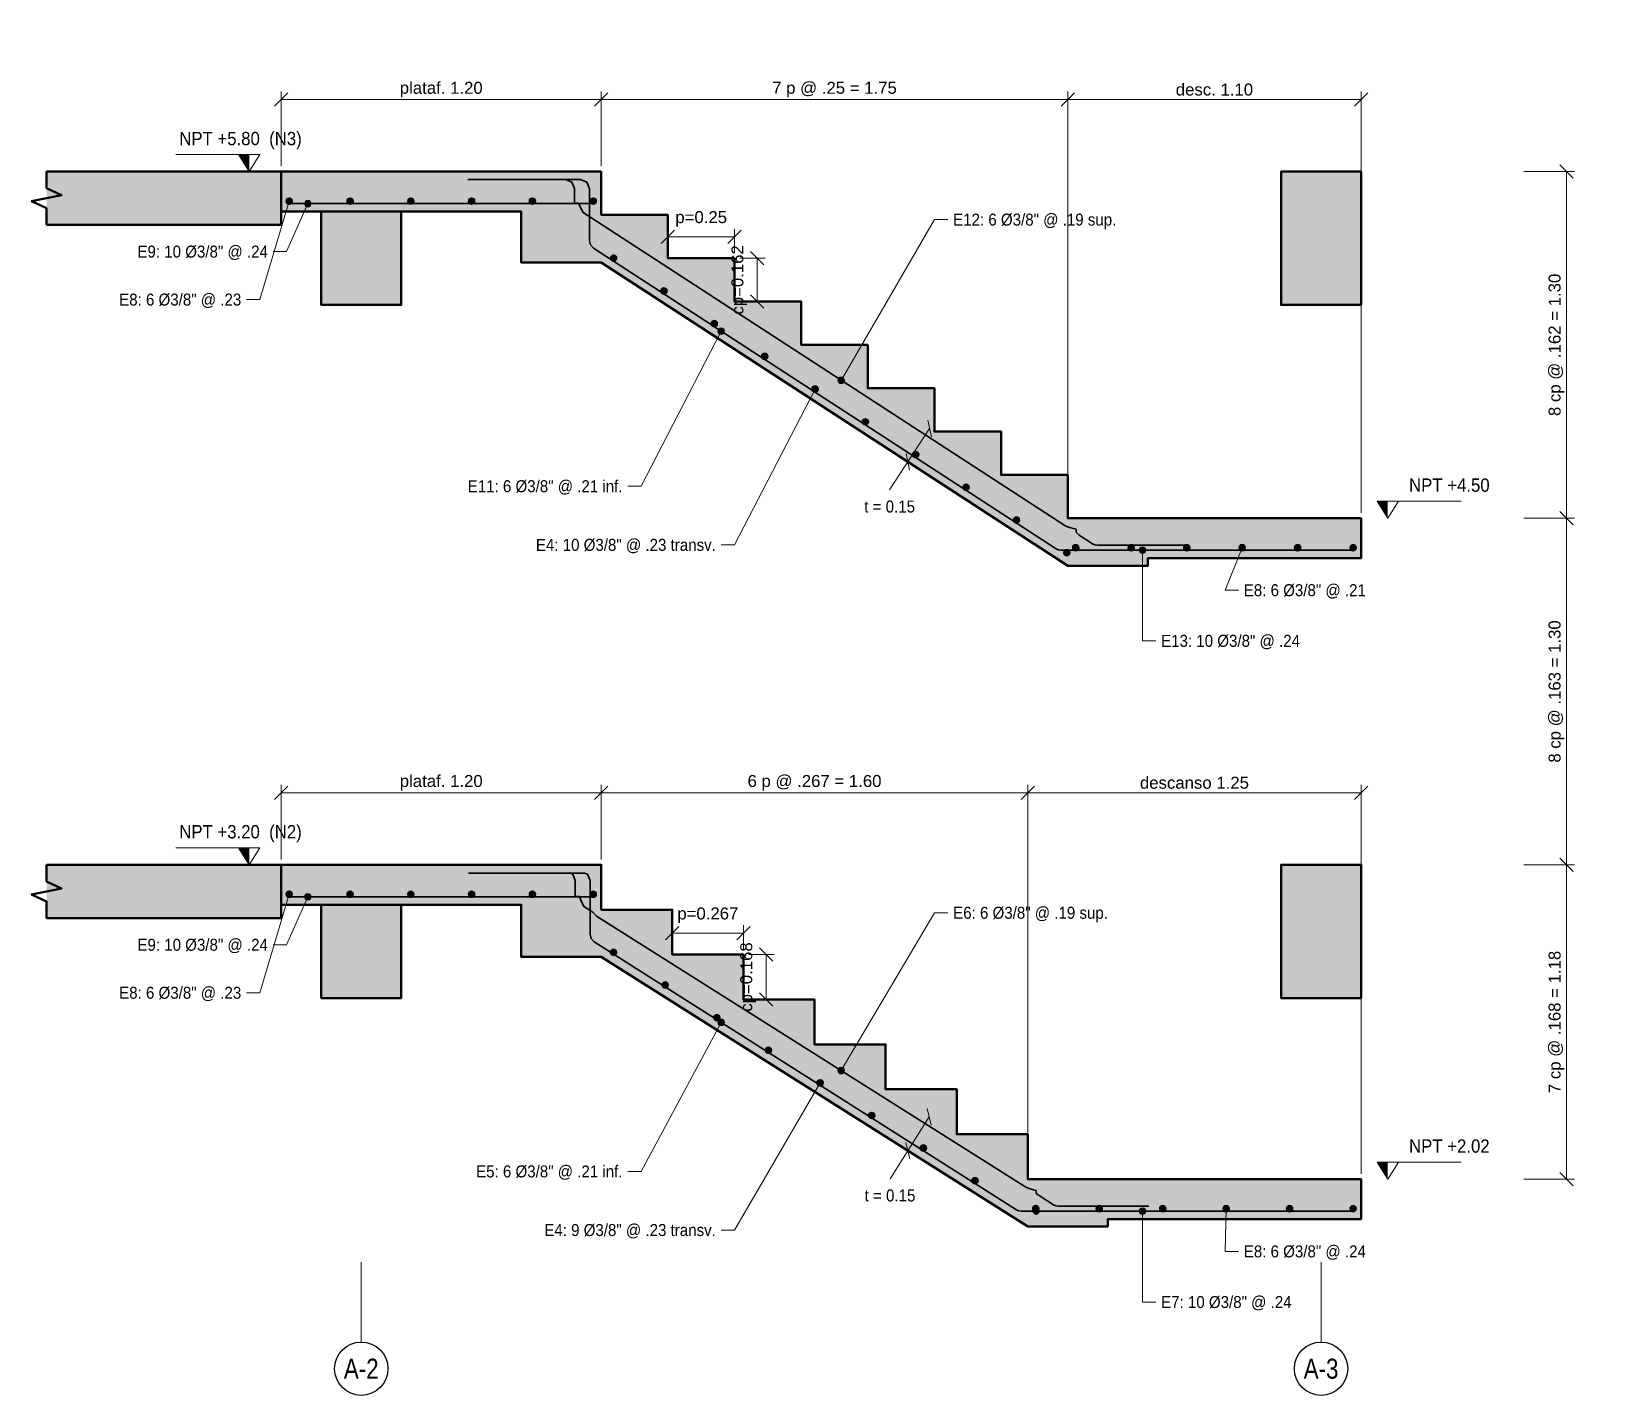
# Model space of a CAD drawing. Header units: metres. Extents: x 0 to 11, y -1 to 140.
# Drawn here: x 5.16 to 11.1, y 81.21 to 86.32 of the extents above; entities that cross this region are included whole.
import ezdxf
from ezdxf.enums import TextEntityAlignment as Align

# ---------------------------------------------------------------- set-up
doc = ezdxf.new("R2010")
doc.units = ezdxf.units.M
doc.linetypes.add('EJE25', pattern=[0.4375, 0.3, -0.05, 0.0375, -0.05])
for name, color, linetype, lineweight in [('E-ACERO', 1, 'Continuous', 35), ('E-ACERO-TXT', 7, 'Continuous', 18), ('E-CORTE', 7, 'Continuous', 50), ('E-CORTE-ACH', 254, 'Continuous', 0), ('E-COTA', 7, 'Continuous', 13), ('E-EJES', 1, 'Continuous', 18), ('E-EJES-ID', 7, 'Continuous', 25), ('E-NIVEL', 7, 'Continuous', 18)]:
    doc.layers.add(name, color=color, linetype=linetype, lineweight=lineweight)
doc.styles.add('ARIAL', font='arial.ttf')
doc.dimstyles.new('COTA25', dxfattribs={"dimtxt": 0.045, "dimasz": 0.03, "dimexe": 0.03, "dimexo": 0.02, "dimgap": 0.015, "dimtad": 1, "dimzin": 0, "dimdsep": 46, "dimtxsty": 'ARIAL', "dimtsz": 0.025, "dimcen": 2.5, "dimclrd": 7, "dimclre": 7, "dimclrt": 7, "dimazin": 3, "dimtfac": 1, "dimtmove": 2, "dimatfit": 3, "dimlwd": 13, "dimlwe": 13})

msp = doc.modelspace()

# ---------------------------------------------------------------- texts
at = {"layer": 'E-ACERO-TXT', "style": 'ARIAL', "width": 0.9}
for s, p in [('E12: 6 Ø3/8" @ .19 sup.', (8.62, 85.62)), ('E8: 6 Ø3/8" @ .21', (9.71, 84.23)), ('E13: 10 Ø3/8" @ .24', (9.4, 84.04)), ('E6: 6 Ø3/8" @ .19 sup.', (8.62, 83.02)), ('E8: 6 Ø3/8" @ .24', (9.71, 81.75)), ('E7: 10 Ø3/8" @ .24', (9.4, 81.56))]:
    msp.add_text(s, height=0.045, dxfattribs=at).set_placement(p, align=Align.MIDDLE_LEFT)
for s, p in [('E9: 10 Ø3/8" @ .24', (6.05, 85.5)), ('E8: 6 Ø3/8" @ .23', (5.95, 85.32)), ('E11: 6 Ø3/8" @ .21 inf.', (7.38, 84.62)), ('E4: 10 Ø3/8" @ .23 transv.', (7.73, 84.4)), ('E9: 10 Ø3/8" @ .24', (6.05, 82.9)), ('E8: 6 Ø3/8" @ .23', (5.95, 82.72)), ('E5: 6 Ø3/8" @ .21 inf.', (7.38, 82.05)), ('E4: 9 Ø3/8" @ .23 transv.', (7.73, 81.83))]:
    msp.add_text(s, height=0.045, dxfattribs=at).set_placement(p, align=Align.MIDDLE_RIGHT)
at = {"layer": 'E-COTA', "style": 'ARIAL', "width": 0.9}
for p in [(8.3819, 84.5663), (8.3833, 81.9822)]:
    msp.add_text('t = 0.15', height=0.045, dxfattribs=at).set_placement(p, align=Align.TOP_CENTER)
at = {"layer": 'E-EJES-ID', "style": 'ARIAL', "width": 0.8}
for s, p in [('A-2', (6.4, 81.31)), ('A-3', (10, 81.31))]:
    msp.add_text(s, height=0.075, dxfattribs=at).set_placement(p, align=Align.MIDDLE_CENTER)
at = {"layer": 'E-NIVEL', "style": 'ARIAL', "width": 0.9}
for s, p in [('NPT +5.80  (N3)', (5.7175, 85.884)), ('NPT +4.50', (10.33, 84.584)), ('NPT +3.20  (N2)', (5.7175, 83.284)), ('NPT +2.02', (10.33, 82.1051))]:
    msp.add_text(s, height=0.05, dxfattribs=at).set_placement(p, align=Align.BOTTOM_LEFT)

# ---------------------------------------------------------------- dimensions: what is measured, and where the dimension line sits
at = {"layer": 'E-COTA'}
for base, p1, p2, text in [((7.3, 86.07), (7.3, 85.8), (9.05, 84.5), '7 p @ .25 = 1.75'), ((6.1, 86.07), (6.1, 85.8), (7.3, 85.8), 'plataf. 1.20'), ((9.05, 86.07), (9.05, 84.5), (10.15, 84.5), 'desc. 1.10'), ((7.55, 85.555), (7.55, 85.475), (7.8, 85.475), 'p=0.25'), ((7.3, 83.47), (7.3, 83.2), (8.9, 82.0211), '6 p @ .267 = 1.60'), ((6.1, 83.47), (6.1, 83.2), (7.3, 83.2), 'plataf. 1.20'), ((8.9, 83.47), (8.9, 82.0211), (10.15, 82.0211), 'descanso 1.25'), ((7.5667, 82.9432), (7.5667, 82.8632), (7.8333, 82.8632), 'p=0.267')]:
    msp.add_linear_dim(base=base, p1=p1, p2=p2, text=text, dimstyle='COTA25', override={"dimdec": 2}, dxfattribs=at).render()
for base, p1, p2, text in [((10.92, 84.5), (10.74, 84.5), (10.74, 85.8), '8 cp @ .162 = 1.30'), ((7.885, 85.3125), (7.8, 85.3125), (7.8, 85.475), 'cp=0.162'), ((10.92, 83.2), (10.74, 83.2), (10.74, 84.5), '8 cp @ .163 = 1.30'), ((10.92, 82.0211), (10.74, 82.0211), (10.74, 83.2), '7 cp @ .168 = 1.18'), ((7.9183, 82.6947), (7.8333, 82.6947), (7.8333, 82.8632), 'cp=0.168')]:
    msp.add_linear_dim(base=base, p1=p1, p2=p2, angle=90, text=text, dimstyle='COTA25', override={"dimdec": 2}, dxfattribs=at).render()

# ---------------------------------------------------------------- hatches: boundary and pattern name
at = {"layer": 'E-ACERO'}
h = msp.add_hatch(color=256, dxfattribs=at)
edge = h.paths.add_edge_path()
edge.add_arc((6.1298, 85.6893), 0.0113, 0, 360)
h = msp.add_hatch(color=256, dxfattribs=at)
edge = h.paths.add_edge_path()
edge.add_arc((6.3579, 85.6893), 0.0113, 0, 360)
h = msp.add_hatch(color=256, dxfattribs=at)
edge = h.paths.add_edge_path()
edge.add_arc((6.586, 85.6893), 0.0113, 0, 360)
h = msp.add_hatch(color=256, dxfattribs=at)
edge = h.paths.add_edge_path()
edge.add_arc((6.814, 85.6893), 0.0113, 0, 360)
h = msp.add_hatch(color=256, dxfattribs=at)
edge = h.paths.add_edge_path()
edge.add_arc((7.0421, 85.6893), 0.0113, 0, 360)
h = msp.add_hatch(color=256, dxfattribs=at)
edge = h.paths.add_edge_path()
edge.add_arc((7.2702, 85.6893), 0.0113, 0, 360)
h = msp.add_hatch(color=256, dxfattribs=at)
edge = h.paths.add_edge_path()
edge.add_arc((7.3464, 85.4753), 0.0113, 0, 360)
h = msp.add_hatch(color=256, dxfattribs=at)
edge = h.paths.add_edge_path()
edge.add_arc((7.5353, 85.3525), 0.0113, 0, 360)
h = msp.add_hatch(color=256, dxfattribs=at)
edge = h.paths.add_edge_path()
edge.add_arc((7.7242, 85.2297), 0.0113, 0, 360)
h = msp.add_hatch(color=256, dxfattribs=at)
edge = h.paths.add_edge_path()
edge.add_arc((7.9131, 85.107), 0.0113, 0, 360)
h = msp.add_hatch(color=256, dxfattribs=at)
edge = h.paths.add_edge_path()
edge.add_arc((8.102, 84.9842), 0.0113, 0, 360)
h = msp.add_hatch(color=256, dxfattribs=at)
edge = h.paths.add_edge_path()
edge.add_arc((8.2909, 84.8614), 0.0113, 0, 360)
h = msp.add_hatch(color=256, dxfattribs=at)
edge = h.paths.add_edge_path()
edge.add_arc((8.4798, 84.7386), 0.0113, 0, 360)
h = msp.add_hatch(color=256, dxfattribs=at)
edge = h.paths.add_edge_path()
edge.add_arc((8.6687, 84.6158), 0.0113, 0, 360)
h = msp.add_hatch(color=256, dxfattribs=at)
edge = h.paths.add_edge_path()
edge.add_arc((8.8576, 84.493), 0.0113, 0, 360)
h = msp.add_hatch(color=256, dxfattribs=at)
edge = h.paths.add_edge_path()
edge.add_arc((9.0465, 84.3703), 0.0113, 0, 360)
h = msp.add_hatch(color=256, dxfattribs=at)
edge = h.paths.add_edge_path()
edge.add_arc((9.0798, 84.3893), 0.0113, 0, 360)
h = msp.add_hatch(color=256, dxfattribs=at)
edge = h.paths.add_edge_path()
edge.add_arc((9.2879, 84.3893), 0.0113, 0, 360)
h = msp.add_hatch(color=256, dxfattribs=at)
edge = h.paths.add_edge_path()
edge.add_arc((9.496, 84.3893), 0.0113, 0, 360)
h = msp.add_hatch(color=256, dxfattribs=at)
edge = h.paths.add_edge_path()
edge.add_arc((9.704, 84.3893), 0.0113, 0, 360)
h = msp.add_hatch(color=256, dxfattribs=at)
edge = h.paths.add_edge_path()
edge.add_arc((9.9121, 84.3893), 0.0113, 0, 360)
h = msp.add_hatch(color=256, dxfattribs=at)
edge = h.paths.add_edge_path()
edge.add_arc((10.1202, 84.3893), 0.0113, 0, 360)
h = msp.add_hatch(color=256, dxfattribs=at)
edge = h.paths.add_edge_path()
edge.add_arc((6.1298, 83.0893), 0.0113, 0, 360)
h = msp.add_hatch(color=256, dxfattribs=at)
edge = h.paths.add_edge_path()
edge.add_arc((6.3579, 83.0893), 0.0113, 0, 360)
h = msp.add_hatch(color=256, dxfattribs=at)
edge = h.paths.add_edge_path()
edge.add_arc((6.586, 83.0893), 0.0113, 0, 360)
h = msp.add_hatch(color=256, dxfattribs=at)
edge = h.paths.add_edge_path()
edge.add_arc((6.814, 83.0893), 0.0113, 0, 360)
h = msp.add_hatch(color=256, dxfattribs=at)
edge = h.paths.add_edge_path()
edge.add_arc((7.0421, 83.0893), 0.0113, 0, 360)
h = msp.add_hatch(color=256, dxfattribs=at)
edge = h.paths.add_edge_path()
edge.add_arc((7.2702, 83.0893), 0.0113, 0, 360)
h = msp.add_hatch(color=256, dxfattribs=at)
edge = h.paths.add_edge_path()
edge.add_arc((7.3461, 82.8715), 0.0113, 0, 360)
h = msp.add_hatch(color=256, dxfattribs=at)
edge = h.paths.add_edge_path()
edge.add_arc((7.5399, 82.7491), 0.0113, 0, 360)
h = msp.add_hatch(color=256, dxfattribs=at)
edge = h.paths.add_edge_path()
edge.add_arc((7.7336, 82.6268), 0.0113, 0, 360)
h = msp.add_hatch(color=256, dxfattribs=at)
edge = h.paths.add_edge_path()
edge.add_arc((7.9273, 82.5045), 0.0113, 0, 360)
h = msp.add_hatch(color=256, dxfattribs=at)
edge = h.paths.add_edge_path()
edge.add_arc((8.121, 82.3821), 0.0113, 0, 360)
h = msp.add_hatch(color=256, dxfattribs=at)
edge = h.paths.add_edge_path()
edge.add_arc((8.3147, 82.2598), 0.0113, 0, 360)
h = msp.add_hatch(color=256, dxfattribs=at)
edge = h.paths.add_edge_path()
edge.add_arc((8.5084, 82.1374), 0.0113, 0, 360)
h = msp.add_hatch(color=256, dxfattribs=at)
edge = h.paths.add_edge_path()
edge.add_arc((8.7021, 82.0151), 0.0113, 0, 360)
h = msp.add_hatch(color=256, dxfattribs=at)
edge = h.paths.add_edge_path()
edge.add_arc((8.9298, 81.9103), 0.0113, 0, 360)
h = msp.add_hatch(color=256, dxfattribs=at)
edge = h.paths.add_edge_path()
edge.add_arc((9.1679, 81.9103), 0.0113, 0, 360)
h = msp.add_hatch(color=256, dxfattribs=at)
edge = h.paths.add_edge_path()
edge.add_arc((9.406, 81.9103), 0.0113, 0, 360)
h = msp.add_hatch(color=256, dxfattribs=at)
edge = h.paths.add_edge_path()
edge.add_arc((9.644, 81.9103), 0.0113, 0, 360)
h = msp.add_hatch(color=256, dxfattribs=at)
edge = h.paths.add_edge_path()
edge.add_arc((9.8821, 81.9103), 0.0113, 0, 360)
h = msp.add_hatch(color=256, dxfattribs=at)
edge = h.paths.add_edge_path()
edge.add_arc((10.1202, 81.9103), 0.0113, 0, 360)
h = msp.add_hatch(color=256, dxfattribs=at)
edge = h.paths.add_edge_path()
edge.add_arc((8.9314, 81.9008), 0.0113, 0, 360)
at = {"layer": 'E-ACERO-TXT'}
h = msp.add_hatch(color=256, dxfattribs=at)
edge = h.paths.add_edge_path()
edge.add_arc((6.1298, 85.6893), 0.0125, 0, 360)
h = msp.add_hatch(color=256, dxfattribs=at)
edge = h.paths.add_edge_path()
edge.add_arc((6.2, 85.6798), 0.0125, 0, 360)
h = msp.add_hatch(color=256, dxfattribs=at)
edge = h.paths.add_edge_path()
edge.add_arc((7.75, 85.2016), 0.0125, 0, 360)
h = msp.add_hatch(color=256, dxfattribs=at)
edge = h.paths.add_edge_path()
edge.add_arc((8.2, 85.017), 0.0125, 0, 360)
h = msp.add_hatch(color=256, dxfattribs=at)
edge = h.paths.add_edge_path()
edge.add_arc((8.102, 84.9842), 0.0125, 0, 360)
h = msp.add_hatch(color=256, dxfattribs=at)
edge = h.paths.add_edge_path()
edge.add_arc((9.33, 84.3798), 0.0125, 0, 360)
h = msp.add_hatch(color=256, dxfattribs=at)
edge = h.paths.add_edge_path()
edge.add_arc((9.704, 84.3893), 0.0125, 0, 360)
h = msp.add_hatch(color=256, dxfattribs=at)
edge = h.paths.add_edge_path()
edge.add_arc((6.1298, 83.0893), 0.0125, 0, 360)
h = msp.add_hatch(color=256, dxfattribs=at)
edge = h.paths.add_edge_path()
edge.add_arc((6.2, 83.0798), 0.0125, 0, 360)
h = msp.add_hatch(color=256, dxfattribs=at)
edge = h.paths.add_edge_path()
edge.add_arc((7.75, 82.6089), 0.0125, 0, 360)
h = msp.add_hatch(color=256, dxfattribs=at)
edge = h.paths.add_edge_path()
edge.add_arc((8.121, 82.3821), 0.0125, 0, 360)
h = msp.add_hatch(color=256, dxfattribs=at)
edge = h.paths.add_edge_path()
edge.add_arc((8.2, 82.428), 0.0125, 0, 360)
h = msp.add_hatch(color=256, dxfattribs=at)
edge = h.paths.add_edge_path()
edge.add_arc((9.644, 81.9103), 0.0125, 0, 360)
h = msp.add_hatch(color=256, dxfattribs=at)
edge = h.paths.add_edge_path()
edge.add_arc((9.33, 81.9008), 0.0125, 0, 360)
at = {"layer": 'E-CORTE-ACH'}
for points in [[(6.1, 85.6848), (6.1, 85.6), (5.22, 85.6), (5.22, 85.8), (6.1, 85.8)], [(7.3, 85.8), (7.3, 85.6375), (7.55, 85.6375), (7.55, 85.475), (7.8, 85.475), (7.8, 85.3125), (8.05, 85.3125), (8.05, 85.15), (8.3, 85.15), (8.3, 84.9875), (8.55, 84.9875), (8.55, 84.825), (8.8, 84.825), (8.8, 84.6625), (9.05, 84.6625), (9.05, 84.5), (10.15, 84.5), (10.15, 84.35), (9.35, 84.35), (9.35, 84.3211), (9.05, 84.3211), (7.3, 85.4586), (7, 85.4586), (7, 85.65), (6.1, 85.65), (6.1, 85.8)], [(10.0372, 85.8), (10.15, 85.8), (10.15, 85.6592), (10.15, 85.5112), (10.15, 85.3), (10.0372, 85.3), (9.9628, 85.3), (9.85, 85.3), (9.85, 85.4242), (9.85, 85.8), (9.9628, 85.8)], [(6.25, 85.65), (6.3245, 85.65), (6.55, 85.65), (6.55, 85.5631), (6.55, 85.3), (6.4755, 85.3), (6.25, 85.3), (6.25, 85.3869)], [(6.1, 83.0848), (6.1, 83), (5.22, 83), (5.22, 83.2), (6.1, 83.2)], [(7.3, 82.8542), (7, 82.8542), (7, 83.05), (6.1, 83.05), (6.1, 83.2), (7.3, 83.2), (7.3, 83.0316), (7.5667, 83.0316), (7.5667, 82.8632), (7.8333, 82.8632), (7.8333, 82.6947), (8.1, 82.6947), (8.1, 82.5263), (8.3667, 82.5263), (8.3667, 82.3579), (8.6333, 82.3579), (8.6333, 82.1895), (8.9, 82.1895), (8.9, 82.0211), (10.15, 82.0211), (10.15, 81.8711), (9.2, 81.8711), (9.2, 81.8436), (8.9, 81.8436)], [(10.0372, 83.2), (10.15, 83.2), (10.15, 83.0592), (10.15, 82.9112), (10.15, 82.7), (10.0372, 82.7), (9.9628, 82.7), (9.85, 82.7), (9.85, 82.8242), (9.85, 83.2), (9.9628, 83.2)], [(6.25, 83.05), (6.3245, 83.05), (6.55, 83.05), (6.55, 82.9631), (6.55, 82.7), (6.4755, 82.7), (6.25, 82.7), (6.25, 82.7869)]]:
    msp.add_hatch(color=256, dxfattribs=at).paths.add_polyline_path(points)
at = {"layer": 'E-NIVEL'}
for points in [[(5.98, 85.8), (5.94, 85.864), (5.98, 85.864)], [(10.25, 84.5), (10.21, 84.564), (10.25, 84.564)], [(5.98, 83.2), (5.94, 83.264), (5.98, 83.264)], [(10.25, 82.0211), (10.21, 82.0851), (10.25, 82.0851)]]:
    msp.add_hatch(color=7, dxfattribs=at).paths.add_polyline_path(points)

# ---------------------------------------------------------------- linework, layer by layer
at = {"layer": 'E-ACERO'}
for points in [[(9.5011, 84.3988), (9.1609, 84.3988), (9.1515, 84.4002), (9.1428, 84.4042), (9.0925, 84.4369), (9.0814, 84.4478), (9.0814, 84.4587), (9.061, 84.4641), (9.0422, 84.4696), (7.2319, 85.6462), (7.2235, 85.663), (7.2152, 85.6814), (7.204, 85.6814), (7.2, 85.6851), (7.2, 85.7369), (7.1902, 85.7605), (7.1667, 85.7702), (6.8, 85.7702)], [(9.5144, 84.3798), (9.0242, 84.3798), (9.0148, 84.3811), (9.0061, 84.3851), (7.2714, 85.5127), (7.2603, 85.5247), (7.2562, 85.5406), (7.2562, 85.7369), (7.2465, 85.7605), (7.2229, 85.7702), (6.8562, 85.7702)], [(6.1314, 85.6798), (7.2686, 85.6798)], [(9.0814, 84.3798), (10.1186, 84.3798)], [(9.3545, 81.9199), (9.0142, 81.9199), (9.0049, 81.9212), (8.9963, 81.9251), (8.946, 81.957), (8.9314, 81.9677), (8.9314, 81.9783), (8.9127, 81.9836), (8.8957, 81.989), (8.8787, 81.9993), (7.2827, 83.0073), (7.2685, 83.0221), (7.235, 83.0434), (7.2238, 83.0676), (7.2182, 83.0814), (7.2069, 83.0814), (7.2027, 83.0822), (7.2027, 83.1412), (7.193, 83.1648), (7.1812, 83.1697), (7.1694, 83.1686), (6.8027, 83.1686)], [(9.3652, 81.9008), (8.8749, 81.9008), (8.8656, 81.9021), (8.857, 81.906), (7.2738, 82.9112), (7.2624, 82.9233), (7.2583, 82.9394), (7.2583, 83.1407), (7.2486, 83.1643), (7.2368, 83.1692), (7.225, 83.1686), (6.8583, 83.1686)], [(6.1314, 83.0798), (7.2686, 83.0798)], [(8.9314, 81.9008), (10.1186, 81.9008)]]:
    msp.add_lwpolyline(points, dxfattribs=at)
for centre in [(6.1298, 85.6893), (6.3579, 85.6893), (6.586, 85.6893), (6.814, 85.6893), (7.0421, 85.6893), (7.2702, 85.6893), (7.3464, 85.4753), (7.5353, 85.3525), (7.7242, 85.2297), (7.9131, 85.107), (8.102, 84.9842), (8.2909, 84.8614), (8.4798, 84.7386), (8.6687, 84.6158), (8.8576, 84.493), (9.0465, 84.3703), (9.0798, 84.3893), (9.2879, 84.3893), (9.496, 84.3893), (9.704, 84.3893), (9.9121, 84.3893), (10.1202, 84.3893), (6.1298, 83.0893), (6.3579, 83.0893), (6.586, 83.0893), (6.814, 83.0893), (7.0421, 83.0893), (7.2702, 83.0893), (7.3461, 82.8715), (7.5399, 82.7491), (7.7336, 82.6268), (7.9273, 82.5045), (8.121, 82.3821), (8.3147, 82.2598), (8.5084, 82.1374), (8.7021, 82.0151), (8.9298, 81.9103), (9.1679, 81.9103), (9.406, 81.9103), (9.644, 81.9103), (9.8821, 81.9103), (10.1202, 81.9103), (8.9314, 81.9008)]:
    msp.add_circle(centre, 0.0113, dxfattribs=at)
at = {"layer": 'E-ACERO-TXT'}
for points in [[(6.1298, 85.6893), (6.02, 85.32), (5.97, 85.32)], [(6.2, 85.6798), (6.12, 85.5), (6.07, 85.5)], [(8.2, 85.017), (8.55, 85.62), (8.6, 85.62)], [(7.75, 85.2016), (7.45, 84.62), (7.4, 84.62)], [(8.102, 84.9842), (7.8, 84.4), (7.75, 84.4)], [(9.33, 84.3798), (9.33, 84.04), (9.38, 84.04)], [(9.704, 84.3893), (9.64, 84.23), (9.69, 84.23)], [(6.1298, 83.0893), (6.02, 82.72), (5.97, 82.72)], [(6.2, 83.0798), (6.12, 82.9), (6.07, 82.9)], [(8.2, 82.428), (8.55, 83.02), (8.6, 83.02)], [(7.75, 82.6089), (7.45, 82.05), (7.4, 82.05)], [(8.121, 82.3821), (7.8, 81.83), (7.75, 81.83)], [(9.33, 81.9008), (9.33, 81.56), (9.38, 81.56)], [(9.644, 81.9103), (9.64, 81.75), (9.69, 81.75)]]:
    msp.add_lwpolyline(points, dxfattribs=at)
for centre in [(6.1298, 85.6893), (6.2, 85.6798), (7.75, 85.2016), (8.2, 85.017), (8.102, 84.9842), (9.33, 84.3798), (9.704, 84.3893), (6.1298, 83.0893), (6.2, 83.0798), (7.75, 82.6089), (8.121, 82.3821), (8.2, 82.428), (9.644, 81.9103), (9.33, 81.9008)]:
    msp.add_circle(centre, 0.0125, dxfattribs=at)
at = {"layer": 'E-CORTE'}
for points in [[(5.2201, 85.6), (5.2201, 85.6625), (5.1638, 85.6887), (5.2763, 85.7113), (5.2201, 85.7375), (5.2201, 85.8)], [(5.2201, 85.8), (6.1, 85.8), (6.1, 85.6848)], [(7.3, 85.8), (7.3, 85.6375), (7.55, 85.6375), (7.55, 85.475), (7.8, 85.475), (7.8, 85.3125), (8.05, 85.3125), (8.05, 85.15), (8.3, 85.15), (8.3, 84.9875), (8.55, 84.9875), (8.55, 84.825), (8.8, 84.825), (8.8, 84.6625), (9.05, 84.6625), (9.05, 84.5), (10.15, 84.5), (10.15, 84.35), (9.35, 84.35), (9.35, 84.3211), (9.05, 84.3211), (7.3, 85.4586), (7, 85.4586), (7, 85.65), (6.1, 85.65), (6.1, 85.8), (7.3, 85.8)], [(10.0372, 85.8), (10.15, 85.8), (10.15, 85.6592), (10.15, 85.5112), (10.15, 85.3), (10.0372, 85.3), (9.9628, 85.3), (9.85, 85.3), (9.85, 85.4242), (9.85, 85.8), (9.9628, 85.8), (10.0372, 85.8)], [(6.1, 85.6848), (6.1, 85.6), (5.2201, 85.6)], [(6.25, 85.65), (6.3245, 85.65), (6.55, 85.65), (6.55, 85.5631), (6.55, 85.3), (6.4755, 85.3), (6.25, 85.3), (6.25, 85.3869), (6.25, 85.65)], [(5.2201, 83), (5.2201, 83.0625), (5.1638, 83.0888), (5.2763, 83.1112), (5.2201, 83.1375), (5.2201, 83.2)], [(5.2201, 83.2), (6.1, 83.2), (6.1, 83.0848)], [(7.3, 82.8542), (7, 82.8542), (7, 83.05), (6.1, 83.05), (6.1, 83.2), (7.3, 83.2), (7.3, 83.0316), (7.5667, 83.0316), (7.5667, 82.8632), (7.8333, 82.8632), (7.8333, 82.6947), (8.1, 82.6947), (8.1, 82.5263), (8.3667, 82.5263), (8.3667, 82.3579), (8.6333, 82.3579), (8.6333, 82.1895), (8.9, 82.1895), (8.9, 82.0211), (10.15, 82.0211), (10.15, 81.8711), (9.2, 81.8711), (9.2, 81.8436), (8.9, 81.8436), (7.3, 82.8542)], [(10.0372, 83.2), (10.15, 83.2), (10.15, 83.0592), (10.15, 82.9112), (10.15, 82.7), (10.0372, 82.7), (9.9628, 82.7), (9.85, 82.7), (9.85, 82.8242), (9.85, 83.2), (9.9628, 83.2), (10.0372, 83.2)], [(6.1, 83.0848), (6.1, 83), (5.2201, 83)], [(6.25, 83.05), (6.3245, 83.05), (6.55, 83.05), (6.55, 82.9631), (6.55, 82.7), (6.4755, 82.7), (6.25, 82.7), (6.25, 82.7869), (6.25, 83.05)]]:
    msp.add_lwpolyline(points, dxfattribs=at)
at = {"layer": 'E-COTA'}
for p, q in [((8.5317, 84.8369), (8.3819, 84.6063)), ((8.5251, 84.868), (8.5384, 84.8057)), ((8.4434, 84.7422), (8.4566, 84.68)), ((8.5231, 82.2857), (8.5371, 82.2236)), ((8.5301, 82.2547), (8.3833, 82.0222)), ((8.443, 82.1589), (8.457, 82.0968))]:
    msp.add_line(p, q, dxfattribs=at)
at = {"layer": 'E-EJES', "linetype": 'EJE25'}
for p, q in [((6.4, 81.41), (6.4, 81.8)), ((10, 81.41), (10, 81.8))]:
    msp.add_line(p, q, dxfattribs=at)
at = {"layer": 'E-EJES-ID'}
for centre in [(6.4, 81.31), (10, 81.31)]:
    msp.add_circle(centre, 0.1, dxfattribs=at)
at = {"layer": 'E-NIVEL'}
for p, q in [((5.705, 85.864), (6.02, 85.864)), ((10.21, 84.564), (10.525, 84.564)), ((5.705, 83.264), (6.02, 83.264)), ((10.21, 82.0851), (10.525, 82.0851))]:
    msp.add_line(p, q, dxfattribs=at)
for points in [[(5.98, 85.8), (5.94, 85.864), (6.02, 85.864)], [(10.25, 84.5), (10.21, 84.564), (10.29, 84.564)], [(5.98, 83.2), (5.94, 83.264), (6.02, 83.264)], [(10.25, 82.0211), (10.21, 82.0851), (10.29, 82.0851)]]:
    msp.add_lwpolyline(points, close=True, dxfattribs=at)

msp.set_redraw_order([(e.dxf.handle, doc.entitydb.next_handle()) for e in msp.query("TEXT MTEXT ATTDEF DIMENSION ARC_DIMENSION")])  # texts and dimensions are drawn at this point

doc.saveas('drawing.dxf')
